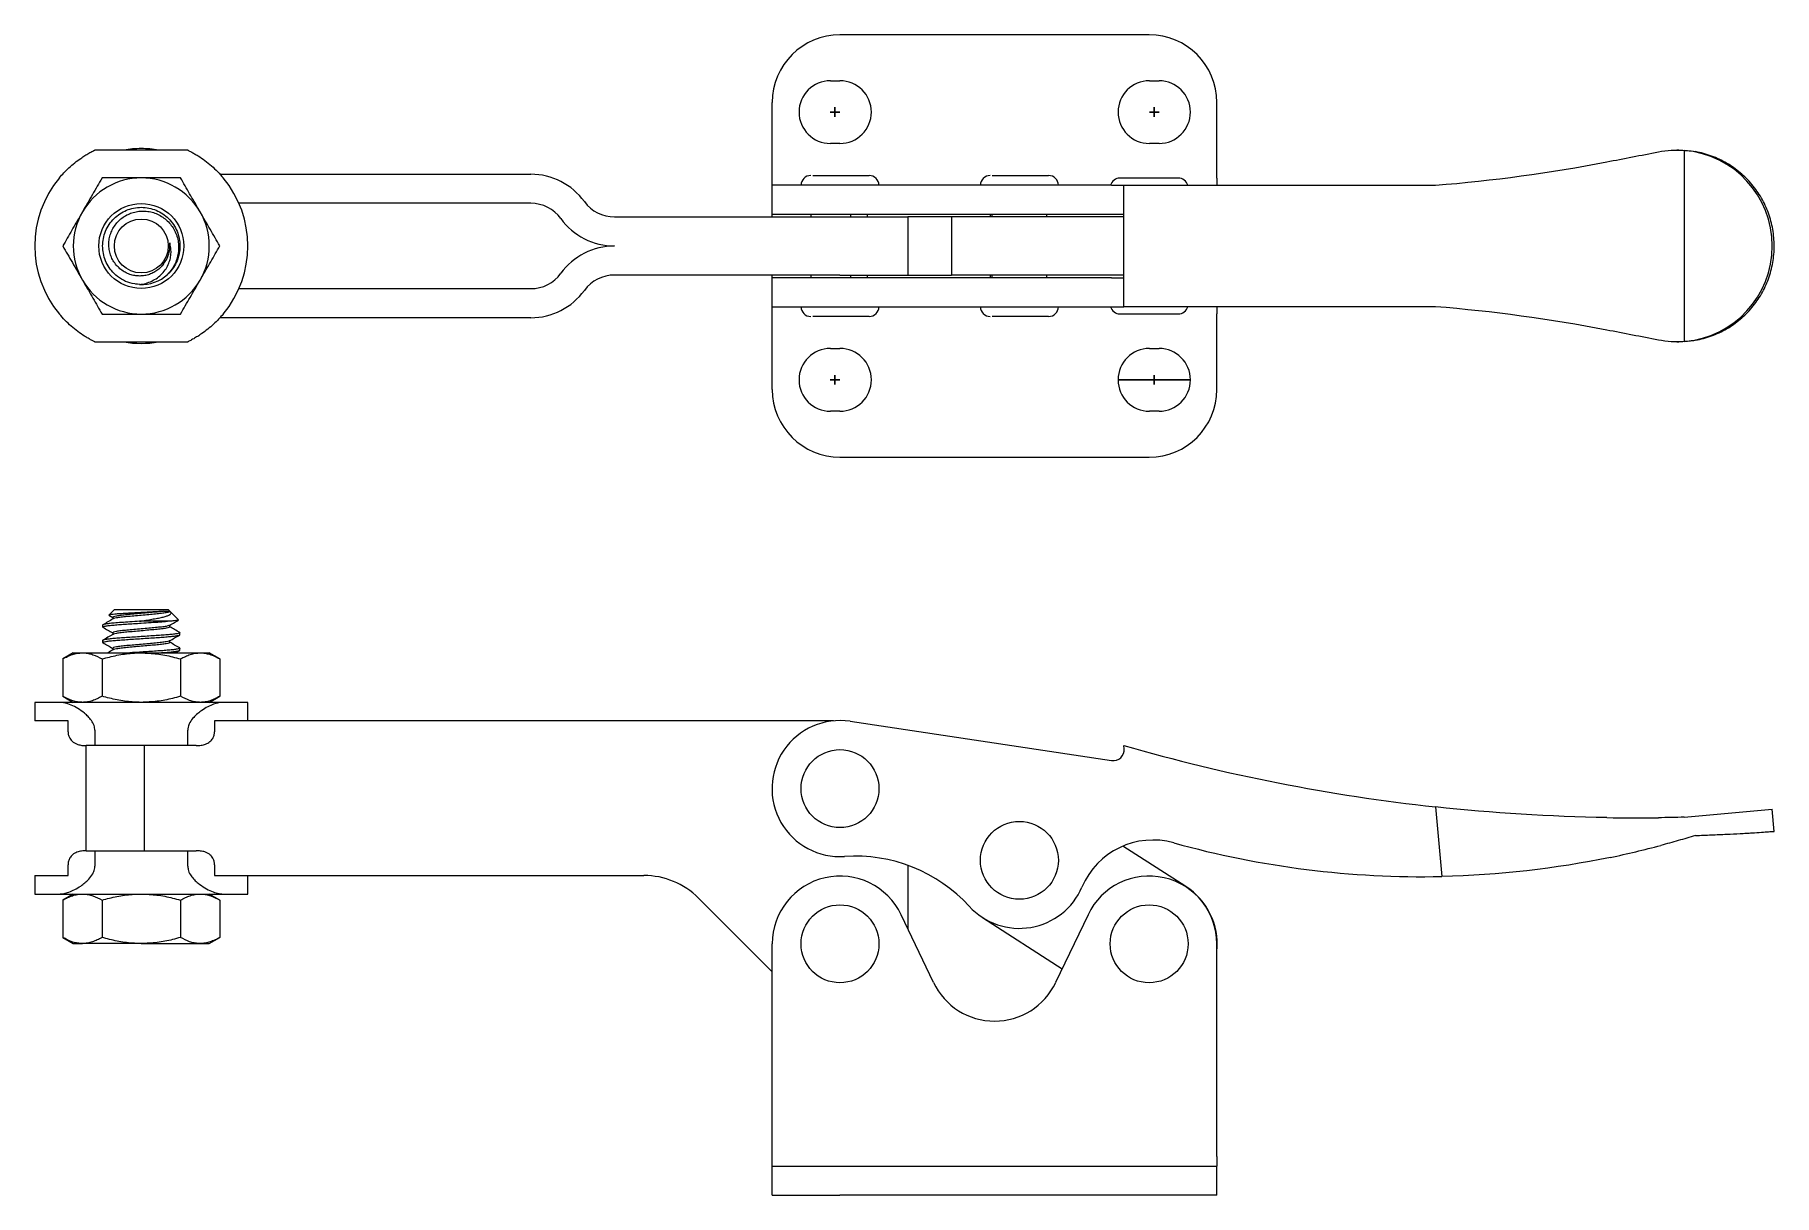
# Model space of a CAD drawing. Header units: inches. Extents: x -1 to 66.5, y -11.9 to 25.2.
# Drawn here: x 57.75 to 63.37, y -4.17 to -0.41 of the extents above; entities that cross this region are included whole.
import ezdxf

# ---------------------------------------------------------------- set-up
doc = ezdxf.new("R2010")
doc.units = ezdxf.units.IN
doc.header["$MEASUREMENT"] = 0
doc.layers.add('Clamp', color=30, linetype='Continuous')
doc.layers.add('Text', color=50, linetype='Continuous')

msp = doc.modelspace()

# ---------------------------------------------------------------- linework, layer by layer
at = {"layer": 'Clamp', "linetype": 'Continuous', "lineweight": 0}
for p, q in [((61.3503, -0.4128), (60.3503, -0.4128)), ((60.3193, -0.5613), (60.3503, -0.5613)), ((61.3513, -0.5613), (61.3823, -0.5613)), ((60.1313, -0.8768), (60.1313, -0.6318)), ((61.5693, -0.8768), (61.5693, -0.6318)), ((58.2405, -0.7858), (57.94, -0.7858)), ((60.3503, -0.7643), (60.3193, -0.7643)), ((61.3823, -0.7643), (61.3513, -0.7643)), ((63.0635, -0.7858), (63.0568, -0.7858)), ((63.0814, -0.7867), (63.0814, -1.4048)), ((58.3445, -0.8638), (59.3503, -0.8638)), ((60.1303, -0.8993), (60.1303, -0.9933)), ((60.3829, -0.8993), (60.1303, -0.8993)), ((60.1313, -0.8993), (60.1313, -0.8768)), ((61.2287, -0.8993), (60.3829, -0.8993)), ((61.2287, -0.8993), (61.2683, -0.8993)), ((61.2683, -1.2923), (61.2683, -0.8993)), ((61.2683, -0.8993), (62.2763, -0.8993)), ((61.5693, -0.8768), (61.5693, -0.8993)), ((59.3503, -0.9578), (58.4059, -0.9578)), ((59.6207, -1.0018), (60.3503, -1.0018)), ((60.1303, -0.9933), (60.3829, -0.9933)), ((60.1313, -1.0018), (60.1313, -0.9933)), ((60.2558, -0.9933), (60.2558, -1.0018)), ((60.3503, -1.0018), (60.5693, -1.0018)), ((60.3829, -0.9933), (61.2287, -0.9933)), ((60.3853, -1.0018), (60.3853, -0.9933)), ((60.438, -0.9933), (60.438, -1.0018)), ((60.5693, -1.0018), (60.5693, -1.1898)), ((60.6526, -1.0018), (60.5693, -1.0018)), ((60.7106, -1.0018), (60.6526, -1.0018)), ((60.7106, -1.0018), (60.7106, -1.1898)), ((61.0496, -1.0018), (60.7106, -1.0018)), ((60.8361, -0.9933), (60.8361, -1.0018)), ((60.8428, -1.0018), (60.8428, -0.9933)), ((61.0183, -0.9933), (61.0183, -1.0018)), ((61.2683, -1.0018), (61.0496, -1.0018)), ((61.2287, -0.9933), (61.2683, -0.9933)), ((57.9719, -1.0573), (57.9715, -1.0569)), ((57.9715, -1.1346), (57.9719, -1.1342)), ((58.0049, -1.1866), (58.0062, -1.1883)), ((58.0869, -1.2204), (58.0783, -1.2196)), ((58.4059, -1.2338), (59.3503, -1.2338)), ((60.3503, -1.1898), (59.6207, -1.1898)), ((60.1303, -1.1983), (60.1303, -1.2923)), ((60.3829, -1.1983), (60.1303, -1.1983)), ((60.1313, -1.1983), (60.1313, -1.1898)), ((60.2558, -1.1898), (60.2558, -1.1983)), ((60.3503, -1.1898), (60.5693, -1.1898)), ((61.2287, -1.1983), (60.3829, -1.1983)), ((60.3853, -1.1983), (60.3853, -1.1898)), ((60.438, -1.1898), (60.438, -1.1983)), ((60.5693, -1.1898), (60.6526, -1.1898)), ((60.6526, -1.1898), (60.7106, -1.1898)), ((61.0496, -1.1898), (60.7106, -1.1898)), ((60.8361, -1.1898), (60.8361, -1.1983)), ((60.8428, -1.1983), (60.8428, -1.1898)), ((61.0183, -1.1898), (61.0183, -1.1983)), ((61.2683, -1.1898), (61.0496, -1.1898)), ((61.2287, -1.1983), (61.2683, -1.1983)), ((60.1303, -1.2923), (60.3829, -1.2923)), ((60.1313, -1.3148), (60.1313, -1.2923)), ((60.3829, -1.2923), (61.2287, -1.2923)), ((61.2287, -1.2923), (61.2683, -1.2923)), ((62.2763, -1.2923), (61.2683, -1.2923)), ((61.5693, -1.2923), (61.5693, -1.3148)), ((59.3503, -1.3278), (58.3447, -1.3278)), ((60.1313, -1.5598), (60.1313, -1.3148)), ((61.5693, -1.5598), (61.5693, -1.3148)), ((57.94, -1.4058), (58.2405, -1.4058)), ((63.0568, -1.4058), (63.0635, -1.4058)), ((60.3193, -1.4273), (60.3503, -1.4273)), ((61.3513, -1.4273), (61.3823, -1.4273)), ((60.3503, -1.6303), (60.3193, -1.6303)), ((61.3823, -1.6303), (61.3513, -1.6303)), ((60.3503, -1.7788), (61.3503, -1.7788)), ((57.9853, -2.2896), (57.9859, -2.2901)), ((58.0031, -2.2717), (57.9854, -2.2895)), ((57.9858, -2.2903), (57.9977, -2.2972)), ((57.9977, -2.2967), (57.9977, -2.3024)), ((58.0031, -2.2717), (58.1774, -2.2717)), ((58.1626, -2.2771), (58.1828, -2.2771)), ((58.1828, -2.2771), (58.1774, -2.2717)), ((58.2109, -2.3053), (58.1846, -2.2789)), ((57.9653, -2.3217), (57.9653, -2.328)), ((57.9977, -2.3467), (57.9977, -2.3524)), ((58.1751, -2.3096), (58.0844, -2.3096)), ((58.1828, -2.328), (58.1828, -2.3222)), ((58.2153, -2.353), (58.2153, -2.3467)), ((57.8703, -2.4117), (57.8362, -2.4314)), ((57.8703, -2.4117), (57.8997, -2.4117)), ((57.8997, -2.4117), (58.0903, -2.4117)), ((57.9653, -2.3717), (57.9653, -2.378)), ((57.9977, -2.3967), (57.9977, -2.4024)), ((58.0903, -2.4117), (58.2808, -2.4117)), ((58.1828, -2.378), (58.1828, -2.3722)), ((58.2008, -2.4117), (58.2146, -2.4037)), ((58.2153, -2.403), (58.2153, -2.3967)), ((58.2808, -2.4117), (58.3103, -2.4117)), ((58.3443, -2.4314), (58.3103, -2.4117)), ((57.8362, -2.4314), (57.8362, -2.5521)), ((57.9632, -2.4314), (57.9632, -2.5521)), ((58.2173, -2.4314), (58.2173, -2.5521)), ((58.3443, -2.4314), (58.3443, -2.5521)), ((57.7458, -2.5717), (57.7458, -2.6317)), ((57.8252, -2.5717), (57.7458, -2.5717)), ((58.3553, -2.5717), (57.8252, -2.5717)), ((57.8362, -2.5521), (57.8703, -2.5717)), ((58.3103, -2.5717), (58.3443, -2.5521)), ((58.4347, -2.5717), (58.3553, -2.5717)), ((58.4347, -2.6317), (58.4347, -2.5717)), ((57.8532, -2.6317), (57.7458, -2.6317)), ((57.8532, -2.6667), (57.8532, -2.6317)), ((58.3449, -2.6317), (58.3273, -2.6317)), ((58.3273, -2.6317), (58.3273, -2.6667)), ((59.3503, -2.6317), (58.3449, -2.6317)), ((59.5235, -2.6317), (59.3503, -2.6317)), ((59.6207, -2.6317), (59.5235, -2.6317)), ((60.3293, -2.6317), (59.6207, -2.6317)), ((60.3829, -2.6331), (61.2287, -2.7599)), ((57.94, -2.6617), (57.94, -2.7117)), ((58.2405, -2.7117), (58.2405, -2.6617)), ((57.9123, -3.0517), (57.9123, -2.7117)), ((57.94, -2.7117), (57.9124, -2.7117)), ((58.2405, -2.7117), (57.94, -2.7117)), ((58.1003, -3.0517), (58.1003, -2.7117)), ((58.2682, -2.7117), (58.2405, -2.7117)), ((61.2692, -2.7217), (61.2683, -2.7114)), ((62.2763, -2.9099), (62.2968, -3.1349)), ((63.0814, -2.9433), (63.3656, -2.9174)), ((63.3721, -2.9889), (63.3656, -2.9174)), ((61.4693, -3.1677), (61.2657, -3.0367)), ((57.9124, -3.0517), (57.94, -3.0517)), ((57.94, -3.0517), (57.94, -3.1017)), ((57.94, -3.0517), (58.2405, -3.0517)), ((58.2405, -3.1017), (58.2405, -3.0517)), ((58.2405, -3.0517), (58.2682, -3.0517)), ((57.7458, -3.1317), (57.7458, -3.1917)), ((57.7458, -3.1317), (57.8532, -3.1317)), ((57.8532, -3.1317), (57.8532, -3.0967)), ((58.3273, -3.0967), (58.3273, -3.1317)), ((58.3273, -3.1317), (58.3449, -3.1317)), ((58.3449, -3.1317), (59.3503, -3.1317)), ((58.4347, -3.1917), (58.4347, -3.1317)), ((59.3503, -3.1317), (59.5235, -3.1317)), ((59.5235, -3.1317), (59.6207, -3.1317)), ((59.6207, -3.1317), (59.716, -3.1317)), ((60.5693, -3.0987), (60.5693, -3.3032)), ((57.7458, -3.1917), (57.8252, -3.1917)), ((57.8252, -3.1917), (58.3553, -3.1917)), ((57.8703, -3.1917), (57.8362, -3.2114)), ((58.3443, -3.2114), (58.3103, -3.1917)), ((58.3553, -3.1917), (58.4347, -3.1917)), ((59.8928, -3.2049), (60.1313, -3.4434)), ((57.8362, -3.2114), (57.8362, -3.3321)), ((57.9632, -3.2114), (57.9632, -3.3321)), ((58.2173, -3.2114), (58.2173, -3.3321)), ((58.3443, -3.2114), (58.3443, -3.3321)), ((60.6526, -3.4779), (60.5479, -3.2585)), ((60.6526, -3.4779), (60.5479, -3.2585)), ((61.1526, -3.2585), (61.0479, -3.4779)), ((61.1526, -3.2585), (61.0479, -3.4779)), ((60.8116, -3.2678), (61.0691, -3.4335)), ((57.8362, -3.3321), (57.8703, -3.3517)), ((57.8703, -3.3517), (57.8997, -3.3517)), ((58.0903, -3.3517), (57.8997, -3.3517)), ((58.0903, -3.3517), (58.2808, -3.3517)), ((58.2808, -3.3517), (58.3103, -3.3517)), ((58.3103, -3.3517), (58.3443, -3.3321)), ((60.1313, -4.0407), (60.1313, -3.3527)), ((60.1313, -4.0407), (60.1313, -3.3527)), ((61.5693, -4.0407), (61.5693, -3.3527)), ((61.5693, -4.0407), (61.5693, -3.3527)), ((60.1313, -4.0717), (60.1313, -4.0407)), ((60.1313, -4.0717), (60.1313, -4.0407)), ((61.5693, -4.0407), (61.5693, -4.0717)), ((61.5693, -4.0407), (61.5693, -4.0717)), ((60.1313, -4.1657), (60.1313, -4.0717)), ((60.1313, -4.0717), (60.3503, -4.0717)), ((60.1313, -4.1657), (60.1313, -4.0717)), ((60.1313, -4.0717), (60.3503, -4.0717)), ((60.3503, -4.0717), (61.3503, -4.0717)), ((60.3503, -4.0717), (61.3503, -4.0717)), ((61.3503, -4.0717), (61.5693, -4.0717)), ((61.3503, -4.0717), (61.5693, -4.0717)), ((61.5693, -4.1657), (61.5693, -4.0717)), ((61.5693, -4.1657), (61.5693, -4.0717)), ((60.1313, -4.1657), (60.3503, -4.1657)), ((60.1313, -4.1657), (60.3503, -4.1657)), ((61.3503, -4.1657), (60.3503, -4.1657)), ((61.3503, -4.1657), (60.3503, -4.1657)), ((61.5693, -4.1657), (61.3503, -4.1657)), ((61.5693, -4.1657), (61.3503, -4.1657))]:
    msp.add_line(p, q, dxfattribs=at)
at = {"layer": 'Clamp', "linetype": 'Continuous', "lineweight": 0, "flags": 128}
msp.add_lwpolyline([(58.0844, -1.2206), (58.0732, -1.2196), (58.0717, -1.2194)], dxfattribs=at)
at = {"layer": 'Clamp', "linetype": 'Continuous', "lineweight": 0}
for centre, radius in [((58.0903, -1.0958), 0.1375), ((58.0903, -1.0958), 0.0871), ((60.3503, -2.8507), 0.126), ((60.9306, -3.0827), 0.126), ((60.3503, -3.3527), 0.126), ((60.3503, -3.3527), 0.126), ((61.3503, -3.3527), 0.126), ((61.3503, -3.3527), 0.126)]:
    msp.add_circle(centre, radius, dxfattribs=at)
for centre, radius, start, end in [((60.3503, -0.6318), 0.219, 90, 180), ((61.3503, -0.6318), 0.219, 0, 90), ((60.3193, -0.6628), 0.1015, 90, 270), ((60.3503, -0.6628), 0.1015, 270, 90), ((61.3513, -0.6628), 0.1015, 90, 270), ((61.3823, -0.6628), 0.1015, 270, 90), ((58.0903, -1.0958), 0.315, 90, 100.2222), ((58.0903, -1.0958), 0.315, 79.7778, 90), ((63.0558, -1.0958), 0.3101, 274.7427, 85.2573), ((58.0903, -1.0958), 0.3445, 140.3104, 219.6896), ((58.0903, -1.0958), 0.22, 90, 150), ((58.0903, -1.0958), 0.22, 30, 90), ((58.0903, -1.0958), 0.3445, 320.3104, 39.6896), ((59.3503, -1.0778), 0.214, 35.9321, 90), ((60.2558, -0.8993), 0.0315, 90, 180), ((60.4448, -0.8993), 0.0315, 0, 90), ((60.8361, -0.8993), 0.0315, 90, 180), ((61.0251, -0.8993), 0.0315, 0, 90), ((61.2558, -0.9078), 0.0315, 90, 164.3432), ((61.4448, -0.9078), 0.0315, 15.6568, 90), ((59.6207, -0.8818), 0.12, 215.9321, 270), ((58.0903, -1.0958), 0.22, 150, 210), ((58.0903, -1.0958), 0.22, 330, 30), ((59.3503, -1.0778), 0.12, 35.9321, 90), ((59.6207, -0.8818), 0.214, 215.9321, 270), ((58.0903, -1.0958), 0.0925, 321.4009, 6.4519), ((59.6207, -1.3098), 0.214, 90, 144.0679), ((58.0903, -1.0958), 0.22, 210, 270), ((58.0903, -1.0958), 0.125, 267.3271, 312.7445), ((58.0903, -1.0958), 0.22, 270, 330), ((59.3503, -1.1138), 0.12, 270, 324.0679), ((59.6207, -1.3098), 0.12, 90, 144.0679), ((59.3503, -1.1138), 0.214, 270, 324.0679), ((60.2558, -1.2923), 0.0315, 180, 270), ((60.4448, -1.2923), 0.0315, 270, 0), ((60.8361, -1.2923), 0.0315, 180, 270), ((61.0251, -1.2923), 0.0315, 270, 0), ((61.2558, -1.2838), 0.0315, 195.6568, 270), ((61.4448, -1.2838), 0.0315, 270, 344.3432), ((58.0903, -1.0958), 0.315, 259.7778, 280.2222), ((60.3193, -1.5288), 0.1015, 90, 270), ((60.3503, -1.5288), 0.1015, 270, 90), ((61.3513, -1.5288), 0.1015, 90, 270), ((61.3823, -1.5288), 0.1015, 270, 90), ((60.3503, -1.5598), 0.219, 180, 270), ((61.3503, -1.5598), 0.219, 270, 0), ((60.3503, -2.8507), 0.22, 81.4756, 273.9295), ((61.2339, -2.7249), 0.0354, 261.4756, 5.2061), ((62.9269, 3.0547), 6, 253.95207, 263.77482), ((62.9269, 3.0547), 6, 269.07812, 270.67307), ((61.363, -3.267), 0.25, 74.475, 156.9179), ((62.2328, -0.1356), 3, 254.475, 271.2218), ((62.2328, -0.1356), 3, 281.7176, 284.9262), ((60.3996, -3.569), 0.5, 42.4826, 93.9295), ((59.716, -3.3817), 0.25, 45, 90), ((60.3503, -3.3527), 0.219, 25.4875, 180), ((60.3503, -3.3527), 0.219, 25.4875, 180), ((61.3503, -3.3527), 0.219, 0, 154.5125), ((61.3503, -3.3527), 0.219, 0, 154.5125), ((60.9306, -3.0827), 0.22, 222.4826, 336.9179), ((61.3503, -3.3527), 0.22, 354.535, 57.2486), ((61.3503, -3.3527), 0.22, 354.535, 9.4709), ((60.8503, -3.3837), 0.219, 205.4875, 334.5125), ((60.8503, -3.3837), 0.219, 205.4875, 334.5125)]:
    msp.add_arc(centre, radius, start, end, dxfattribs=at)
for centre, major_axis, start_param, end_param in [((62.9269, -0.6992), (6, 1.1624), 4.693004, 4.720841), ((62.9269, -1.4923), (6, -1.1624), 1.562344, 1.590181)]:
    msp.add_ellipse(centre, major_axis=major_axis, ratio=0.017009, start_param=start_param, end_param=end_param, dxfattribs=at)
for points, knots in [([(57.8252, -0.8758), (57.8301, -0.8701), (57.84, -0.8585), (57.8568, -0.8421), (57.875, -0.8264), (57.8925, -0.8135), (57.9079, -0.8033), (57.9191, -0.7967), (57.9275, -0.7921), (57.9343, -0.7886), (57.9392, -0.7862), (57.9398, -0.7859), (57.94, -0.7858)], [0, 0, 0, 0, 0.121921, 0.24654, 0.387625, 0.531601, 0.635216, 0.740398, 0.799933, 0.860369, 0.947583, 1, 1, 1, 1]), ([(58.2405, -0.7858), (58.241, -0.786), (58.2422, -0.7866), (58.251, -0.791), (58.262, -0.797), (58.2768, -0.8059), (58.2955, -0.8187), (58.3169, -0.8359), (58.3372, -0.8549), (58.3493, -0.8688), (58.3553, -0.8758)], [0, 0, 0, 0, 0.080226, 0.185456, 0.279715, 0.374206, 0.537738, 0.701359, 0.85078, 1, 1, 1, 1]), ([(62.9974, -0.7915), (63.0113, -0.7888), (63.0252, -0.7871), (63.0532, -0.7855), (63.0673, -0.7856), (63.0814, -0.7867)], [0, 0, 0, 0, 0.5, 0.5, 1, 1, 1, 1]), ([(63.1173, -1.4009), (63.1351, -1.3976), (63.1524, -1.3929), (63.186, -1.3806), (63.2023, -1.373), (63.2336, -1.3548), (63.2483, -1.3445), (63.2688, -1.3272), (63.2754, -1.3211), (63.288, -1.3084), (63.2942, -1.3017), (63.3116, -1.2809), (63.3218, -1.2662), (63.3397, -1.2352), (63.3473, -1.2188), (63.3597, -1.1848), (63.3643, -1.1673), (63.3706, -1.1316), (63.3722, -1.1136), (63.3721, -1.0773), (63.3705, -1.0594), (63.3643, -1.0242), (63.3597, -1.0068), (63.3473, -0.9727), (63.3397, -0.9565), (63.3264, -0.9332), (63.3216, -0.9257), (63.3113, -0.9109), (63.3058, -0.9037), (63.2884, -0.8829), (63.2757, -0.8702), (63.2552, -0.8529), (63.2481, -0.8475), (63.2334, -0.8371), (63.2258, -0.8322), (63.2024, -0.8186), (63.1862, -0.811), (63.1526, -0.7987), (63.1351, -0.7939), (63.1173, -0.7907)], [0, 0, 0, 0, 0.0625, 0.0625, 0.125, 0.125, 0.1875, 0.1875, 0.21875, 0.21875, 0.25, 0.25, 0.3125, 0.3125, 0.375, 0.375, 0.4375, 0.4375, 0.5, 0.5, 0.5625, 0.5625, 0.625, 0.625, 0.6875, 0.6875, 0.71875, 0.71875, 0.75, 0.75, 0.8125, 0.8125, 0.84375, 0.84375, 0.875, 0.875, 0.9375, 0.9375, 1, 1, 1, 1]), ([(57.9632, -0.8758), (57.9581, -0.8846), (57.9478, -0.9024), (57.9321, -0.9297), (57.916, -0.9576), (57.9052, -0.9763), (57.8997, -0.9858)], [0, 0, 0, 0, 0.247269, 0.495363, 0.746874, 1, 1, 1, 1]), ([(58.0903, -0.8758), (58.0805, -0.8758), (58.0542, -0.8758), (58.0115, -0.8758), (57.9794, -0.8758), (57.9632, -0.8758)], [0, 0, 0, 0, 0.227076, 0.611316, 1, 1, 1, 1]), ([(58.2173, -0.8758), (58.2088, -0.8758), (58.1839, -0.8758), (58.1501, -0.8758), (58.1161, -0.8758), (58.0989, -0.8758), (58.0903, -0.8758)], [0, 0, 0, 0, 0.20488, 0.599678, 0.799417, 1, 1, 1, 1]), ([(58.2808, -0.9858), (58.2793, -0.9832), (58.2728, -0.972), (58.2614, -0.9523), (58.2466, -0.9266), (58.2319, -0.901), (58.2221, -0.8842), (58.2173, -0.8758)], [0, 0, 0, 0, 0.070035, 0.299797, 0.530821, 0.76502, 1, 1, 1, 1]), ([(60.2625, -0.8678), (60.2707, -0.8678), (60.2857, -0.8678), (60.3243, -0.8678), (60.3467, -0.8678), (60.3899, -0.8678), (60.4093, -0.8678), (60.4372, -0.8678), (60.4448, -0.8678), (60.4448, -0.8678)], [0, 0, 0, 0, 0.25, 0.25, 0.5, 0.5, 0.75, 0.75, 1, 1, 1, 1]), ([(60.8428, -0.8678), (60.851, -0.8678), (60.866, -0.8678), (60.9046, -0.8678), (60.927, -0.8678), (60.9702, -0.8678), (60.9896, -0.8678), (61.0176, -0.8678), (61.0252, -0.8678), (61.0251, -0.8678)], [0, 0, 0, 0, 0.25, 0.25, 0.5, 0.5, 0.75, 0.75, 1, 1, 1, 1]), ([(61.4448, -0.8763), (61.4448, -0.8763), (61.4024, -0.8763), (61.2981, -0.8763), (61.2558, -0.8763), (61.2558, -0.8763)], [0, 0, 0, 0, 0.5, 0.5, 1, 1, 1, 1]), ([(57.8997, -0.9858), (57.8982, -0.9884), (57.8918, -0.9995), (57.8804, -1.0193), (57.8656, -1.0449), (57.8508, -1.0705), (57.8411, -1.0873), (57.8362, -1.0958)], [0, 0, 0, 0, 0.070035, 0.299797, 0.530821, 0.76502, 1, 1, 1, 1]), ([(58.0844, -1.2206), (58.074, -1.2194), (58.0537, -1.217), (58.0255, -1.204), (58.0028, -1.1866), (57.9857, -1.1658), (57.9739, -1.1437), (57.9668, -1.12), (57.9645, -1.0958), (57.9668, -1.0715), (57.9739, -1.0478), (57.9857, -1.0257), (58.0015, -1.0066), (58.0205, -0.9911), (58.0419, -0.9796), (58.0654, -0.9724), (58.0903, -0.9699), (58.1151, -0.9724), (58.1386, -0.9796), (58.16, -0.9911), (58.179, -1.0066), (58.1948, -1.0257), (58.2066, -1.0478), (58.2137, -1.0715), (58.216, -1.0958), (58.2137, -1.12), (58.2067, -1.1438), (58.1946, -1.1655), (58.1841, -1.1799), (58.177, -1.1855), (58.1764, -1.186)], [0, 0, 0, 0, 0.0456705, 0.0897071, 0.1340027, 0.1704346, 0.2071119, 0.2433015, 0.2783272, 0.3133528, 0.3495425, 0.3862198, 0.4226516, 0.4581338, 0.4928334, 0.5287051, 0.5653002, 0.6018953, 0.6377671, 0.6724667, 0.7079488, 0.7443807, 0.781058, 0.8172476, 0.8522733, 0.8872989, 0.9234886, 0.9601659, 0.9965977, 1, 1, 1, 1]), ([(58.1626, -1.1535), (58.1594, -1.1575), (58.153, -1.1656), (58.1411, -1.1755), (58.1277, -1.1835), (58.1131, -1.1892), (58.0974, -1.1926), (58.0811, -1.1933), (58.0648, -1.1913), (58.0491, -1.1866), (58.0344, -1.1792), (58.021, -1.1696), (58.009, -1.1576), (57.9991, -1.1437), (57.9916, -1.1282), (57.9867, -1.1116), (57.9848, -1.0943), (57.9857, -1.077), (57.9894, -1.0597), (57.996, -1.0431), (58.0054, -1.0276), (58.0172, -1.0138), (58.0313, -1.0022), (58.0472, -0.9931), (58.0645, -0.9866), (58.0827, -0.983), (58.1017, -0.9824), (58.1206, -0.985), (58.1389, -0.9908), (58.1558, -0.9996), (58.1713, -1.0111), (58.1848, -1.0251), (58.1961, -1.0414), (58.2045, -1.0595), (58.2098, -1.0789), (58.2117, -1.0987), (58.2103, -1.1188), (58.2057, -1.1385), (58.1977, -1.1575), (58.1874, -1.1742), (58.1789, -1.1835), (58.1751, -1.1876)], [0, 0, 0, 0, 0.021792, 0.044215, 0.066002, 0.088361, 0.111233, 0.134758, 0.1578, 0.181511, 0.204552, 0.228215, 0.252123, 0.276703, 0.300997, 0.325995, 0.350289, 0.375255, 0.400209, 0.425851, 0.451396, 0.477682, 0.503227, 0.529497, 0.555503, 0.582217, 0.609014, 0.636588, 0.663385, 0.690953, 0.718019, 0.745813, 0.773861, 0.802723, 0.830771, 0.859632, 0.887765, 0.916647, 0.945947, 0.976097, 1, 1, 1, 1]), ([(58.3443, -1.0958), (58.3392, -1.0869), (58.3289, -1.0691), (58.3131, -1.0418), (58.2971, -1.014), (58.2862, -0.9952), (58.2808, -0.9858)], [0, 0, 0, 0, 0.247269, 0.495363, 0.746874, 1, 1, 1, 1]), ([(57.8362, -1.0958), (57.8413, -1.1046), (57.8516, -1.1224), (57.8674, -1.1497), (57.8834, -1.1776), (57.8943, -1.1963), (57.8997, -1.2058)], [0, 0, 0, 0, 0.247269, 0.495363, 0.746874, 1, 1, 1, 1]), ([(58.0844, -1.2206), (58.0912, -1.2195), (58.105, -1.2173), (58.1245, -1.2097), (58.1427, -1.199), (58.1583, -1.1856), (58.1709, -1.1695), (58.1795, -1.1525), (58.1848, -1.1348), (58.1868, -1.1178), (58.1861, -1.1011), (58.1835, -1.0906), (58.1822, -1.0854)], [0, 0, 0, 0, 0.107925, 0.218981, 0.326905, 0.43817, 0.540023, 0.645604, 0.736847, 0.830738, 0.914289, 1, 1, 1, 1]), ([(58.2808, -1.2058), (58.2823, -1.2032), (58.2887, -1.192), (58.3001, -1.1723), (58.3149, -1.1466), (58.3297, -1.121), (58.3394, -1.1042), (58.3443, -1.0958)], [0, 0, 0, 0, 0.070035, 0.299797, 0.530821, 0.76502, 1, 1, 1, 1]), ([(57.8997, -1.2058), (57.9012, -1.2084), (57.9077, -1.2195), (57.9191, -1.2393), (57.9339, -1.2649), (57.9486, -1.2905), (57.9584, -1.3073), (57.9632, -1.3158)], [0, 0, 0, 0, 0.070035, 0.299797, 0.530821, 0.76502, 1, 1, 1, 1]), ([(58.2173, -1.3158), (58.2224, -1.3069), (58.2327, -1.2891), (58.2484, -1.2618), (58.2645, -1.234), (58.2753, -1.2152), (58.2808, -1.2058)], [0, 0, 0, 0, 0.247269, 0.495363, 0.746874, 1, 1, 1, 1]), ([(57.94, -1.4058), (57.9395, -1.4055), (57.9387, -1.4051), (57.934, -1.4028), (57.9277, -1.3996), (57.9185, -1.3945), (57.9039, -1.3857), (57.8851, -1.3729), (57.8638, -1.3558), (57.8434, -1.3367), (57.8313, -1.3228), (57.8252, -1.3158)], [0, 0, 0, 0, 0.0802019, 0.1322421, 0.1857291, 0.2789298, 0.3744088, 0.5356536, 0.7014444, 0.848623, 1, 1, 1, 1]), ([(57.9632, -1.3158), (57.9792, -1.3158), (58.0113, -1.3158), (58.0541, -1.3158), (58.0805, -1.3158), (58.0903, -1.3158)], [0, 0, 0, 0, 0.3845964, 0.7729234, 1, 1, 1, 1]), ([(58.0903, -1.3158), (58.1072, -1.3158), (58.1414, -1.3158), (58.1837, -1.3158), (58.2088, -1.3158), (58.2173, -1.3158)], [0, 0, 0, 0, 0.394523, 0.795077, 1, 1, 1, 1]), ([(58.3553, -1.3158), (58.3504, -1.3215), (58.3404, -1.333), (58.3236, -1.3496), (58.3054, -1.3652), (58.2879, -1.3781), (58.2725, -1.3882), (58.2589, -1.3963), (58.2477, -1.4023), (58.2413, -1.4054), (58.2407, -1.4057), (58.2405, -1.4058)], [0, 0, 0, 0, 0.123246, 0.246594, 0.389151, 0.531727, 0.636222, 0.740584, 0.860336, 0.947571, 1, 1, 1, 1]), ([(60.4448, -1.3238), (60.4448, -1.3238), (60.4372, -1.3238), (60.4093, -1.3238), (60.3899, -1.3238), (60.3467, -1.3238), (60.3243, -1.3238), (60.2857, -1.3238), (60.2707, -1.3238), (60.2625, -1.3238)], [0, 0, 0, 0, 0.25, 0.25, 0.5, 0.5, 0.75, 0.75, 1, 1, 1, 1]), ([(61.0251, -1.3238), (61.0252, -1.3238), (61.0176, -1.3238), (60.9896, -1.3238), (60.9702, -1.3238), (60.927, -1.3238), (60.9046, -1.3238), (60.866, -1.3238), (60.851, -1.3238), (60.8428, -1.3238)], [0, 0, 0, 0, 0.25, 0.25, 0.5, 0.5, 0.75, 0.75, 1, 1, 1, 1]), ([(61.2558, -1.3153), (61.2558, -1.3153), (61.2981, -1.3153), (61.4024, -1.3153), (61.4448, -1.3153), (61.4448, -1.3153)], [0, 0, 0, 0, 0.5, 0.5, 1, 1, 1, 1]), ([(63.0814, -1.4048), (63.0673, -1.4059), (63.0532, -1.4061), (63.0252, -1.4045), (63.0113, -1.4027), (62.9974, -1.4001)], [0, 0, 0, 0, 0.5, 0.5, 1, 1, 1, 1]), ([(57.9986, -2.3019), (57.9932, -2.3051), (57.9823, -2.3114), (57.9714, -2.3178), (57.9659, -2.321)], [0, 0, 0, 0, 0.499622, 1, 1, 1, 1]), ([(58.1626, -2.2771), (58.1594, -2.2774), (58.153, -2.278), (58.1411, -2.2788), (58.1277, -2.2795), (58.1131, -2.2804), (58.0974, -2.2812), (58.0811, -2.2821), (58.0648, -2.283), (58.0491, -2.2838), (58.0344, -2.2846), (58.021, -2.2854), (58.009, -2.2862), (57.9991, -2.2871), (57.9916, -2.288), (57.9867, -2.2888), (57.9858, -2.2893), (57.9854, -2.2895)], [0, 0, 0, 0, 0.062545, 0.126904, 0.189436, 0.253607, 0.319253, 0.386774, 0.452909, 0.520963, 0.587094, 0.655008, 0.72363, 0.794176, 0.863903, 0.935651, 1, 1, 1, 1]), ([(58.1626, -2.2771), (58.1602, -2.2774), (58.1527, -2.2785), (58.137, -2.28), (58.1146, -2.282), (58.0903, -2.2842), (58.0659, -2.2864), (58.0435, -2.2884), (58.0242, -2.2903), (58.0093, -2.2925), (57.9995, -2.2947), (57.9983, -2.2961), (57.9977, -2.2967)], [0, 0, 0, 0, 0.047228, 0.151433, 0.255638, 0.363575, 0.471512, 0.575716, 0.679921, 0.787858, 0.895795, 1, 1, 1, 1]), ([(58.1822, -2.2771), (58.1825, -2.2774), (58.1834, -2.2783), (58.1806, -2.2799), (58.1713, -2.2821), (58.1563, -2.2843), (58.137, -2.2863), (58.1146, -2.2882), (58.0903, -2.2905), (58.0659, -2.2927), (58.0435, -2.2946), (58.0241, -2.2966), (58.0094, -2.2988), (58.0008, -2.3006), (57.9997, -2.3016), (57.9994, -2.3019)], [0, 0, 0, 0, 0.036187, 0.118686, 0.20414, 0.289594, 0.372093, 0.454592, 0.540045, 0.625499, 0.707998, 0.790497, 0.875951, 0.961405, 1, 1, 1, 1]), ([(58.0844, -2.3096), (58.0912, -2.3085), (58.105, -2.3063), (58.1245, -2.303), (58.1427, -2.2997), (58.1583, -2.2967), (58.1709, -2.2933), (58.1795, -2.2898), (58.1848, -2.2864), (58.1868, -2.2832), (58.1861, -2.2801), (58.1835, -2.2781), (58.1822, -2.2771)], [0, 0, 0, 0, 0.107925, 0.218981, 0.326905, 0.43817, 0.540023, 0.645604, 0.736847, 0.830738, 0.914289, 1, 1, 1, 1]), ([(58.2104, -2.3059), (58.2103, -2.306), (58.2099, -2.3064), (58.2056, -2.3071), (58.1978, -2.308), (58.1874, -2.3088), (58.1789, -2.3094), (58.1751, -2.3096)], [0, 0, 0, 0, 0.108472, 0.337894, 0.570637, 0.810131, 1, 1, 1, 1]), ([(58.1818, -2.3228), (58.1873, -2.3196), (58.1968, -2.314), (58.2064, -2.3085), (58.2105, -2.3061)], [0, 0, 0, 0, 0.5695274, 1, 1, 1, 1]), ([(57.9665, -2.3288), (57.966, -2.3285), (57.9644, -2.3277), (57.967, -2.3265), (57.9739, -2.3249), (57.9857, -2.3232), (58.0015, -2.3216), (58.0205, -2.3201), (58.0419, -2.3187), (58.0654, -2.3171), (58.0925, -2.3153), (58.1217, -2.3133), (58.1511, -2.3115), (58.1671, -2.3102), (58.1751, -2.3096)], [0, 0, 0, 0, 0.043625, 0.122791, 0.204589, 0.287488, 0.369833, 0.450032, 0.528461, 0.60954, 0.692254, 0.797339, 0.89911, 1, 1, 1, 1]), ([(57.9665, -2.3788), (57.966, -2.3785), (57.9644, -2.3777), (57.967, -2.3765), (57.9739, -2.3749), (57.9857, -2.3732), (58.0015, -2.3716), (58.0205, -2.3701), (58.0419, -2.3687), (58.0654, -2.3671), (58.0903, -2.3655), (58.1151, -2.3638), (58.1386, -2.3622), (58.16, -2.3608), (58.179, -2.3593), (58.1948, -2.3577), (58.2065, -2.356), (58.2139, -2.3544), (58.2148, -2.3534), (58.2153, -2.353)], [0, 0, 0, 0, 0.032497, 0.09154, 0.152545, 0.214372, 0.275785, 0.335598, 0.394091, 0.45456, 0.516249, 0.577937, 0.638406, 0.696899, 0.756712, 0.818125, 0.879952, 0.940957, 1, 1, 1, 1]), ([(58.0844, -2.3096), (58.074, -2.3103), (58.0537, -2.3117), (58.0255, -2.3135), (58.0028, -2.3152), (57.9857, -2.317), (57.974, -2.3186), (57.9666, -2.3203), (57.9657, -2.3212), (57.9653, -2.3217)], [0, 0, 0, 0, 0.164089, 0.322308, 0.481458, 0.612353, 0.744131, 0.874157, 1, 1, 1, 1]), ([(58.214, -2.3459), (58.2145, -2.3462), (58.2161, -2.3469), (58.2136, -2.3481), (58.2066, -2.3498), (58.1948, -2.3514), (58.179, -2.3531), (58.16, -2.3546), (58.1386, -2.356), (58.1151, -2.3575), (58.0903, -2.3592), (58.0654, -2.3609), (58.0419, -2.3624), (58.0205, -2.3638), (58.0016, -2.3653), (57.9857, -2.367), (57.974, -2.3686), (57.9666, -2.3703), (57.9657, -2.3712), (57.9653, -2.3717)], [0, 0, 0, 0, 0.032829, 0.0918516, 0.1528357, 0.2146416, 0.2760338, 0.3358256, 0.3942988, 0.4547472, 0.5164145, 0.5780818, 0.6385302, 0.6970034, 0.7567952, 0.8181874, 0.8799933, 0.9409774, 1, 1, 1, 1]), ([(57.9659, -2.3287), (57.9714, -2.3319), (57.982, -2.3381), (57.9926, -2.3442), (57.9977, -2.3472)], [0, 0, 0, 0, 0.515496, 1, 1, 1, 1]), ([(57.9987, -2.3519), (57.9932, -2.3551), (57.9823, -2.3614), (57.9714, -2.3677), (57.966, -2.3709)], [0, 0, 0, 0, 0.499574, 1, 1, 1, 1]), ([(58.1811, -2.3228), (58.1807, -2.3231), (58.1796, -2.3241), (58.1711, -2.3259), (58.1564, -2.3281), (58.137, -2.33), (58.1146, -2.332), (58.0903, -2.3342), (58.0659, -2.3364), (58.0435, -2.3384), (58.0242, -2.3403), (58.0093, -2.3425), (57.9995, -2.3447), (57.9983, -2.3461), (57.9977, -2.3467)], [0, 0, 0, 0, 0.037934, 0.126791, 0.215648, 0.301433, 0.387217, 0.476074, 0.564932, 0.650716, 0.736501, 0.825358, 0.914215, 1, 1, 1, 1]), ([(58.1828, -2.328), (58.1822, -2.3286), (58.181, -2.3299), (58.1713, -2.3321), (58.1564, -2.3343), (58.137, -2.3363), (58.1146, -2.3382), (58.0903, -2.3405), (58.0659, -2.3427), (58.0435, -2.3446), (58.0241, -2.3466), (58.0094, -2.3488), (58.0009, -2.3506), (57.9998, -2.3516), (57.9994, -2.3519)], [0, 0, 0, 0, 0.085787, 0.174646, 0.263506, 0.349292, 0.435079, 0.523938, 0.612798, 0.698584, 0.784371, 0.873231, 0.96209, 1, 1, 1, 1]), ([(58.1818, -2.3728), (58.1873, -2.3696), (58.1982, -2.3632), (58.2091, -2.3569), (58.2146, -2.3537)], [0, 0, 0, 0, 0.499562, 1, 1, 1, 1]), ([(58.2146, -2.3459), (58.2091, -2.3427), (58.1985, -2.3366), (58.1879, -2.3304), (58.1828, -2.3274)], [0, 0, 0, 0, 0.515638, 1, 1, 1, 1]), ([(57.8362, -2.4314), (57.8414, -2.4285), (57.8516, -2.4229), (57.8674, -2.4167), (57.8835, -2.4125), (57.8943, -2.412), (57.8997, -2.4117)], [0, 0, 0, 0, 0.247711, 0.495365, 0.747705, 1, 1, 1, 1]), ([(57.8997, -2.4117), (57.9012, -2.4117), (57.9077, -2.4118), (57.9191, -2.4133), (57.9389, -2.4186), (57.9535, -2.4262), (57.9632, -2.4314)], [0, 0, 0, 0, 0.0700479, 0.3004641, 0.5309163, 1, 1, 1, 1]), ([(57.9632, -2.4314), (57.9792, -2.4271), (58.0113, -2.4186), (58.0541, -2.4126), (58.0805, -2.4119), (58.0903, -2.4117)], [0, 0, 0, 0, 0.384596, 0.772923, 1, 1, 1, 1]), ([(57.9659, -2.3787), (57.9714, -2.3819), (57.982, -2.3881), (57.9926, -2.3942), (57.9977, -2.3972)], [0, 0, 0, 0, 0.515481, 1, 1, 1, 1]), ([(57.9987, -2.4019), (57.9932, -2.4051), (57.9876, -2.4083), (57.982, -2.4116), (57.9818, -2.4117)], [0, 0, 0, 0, 0.969638, 1, 1, 1, 1]), ([(58.1811, -2.3728), (58.1807, -2.3731), (58.1796, -2.3741), (58.1711, -2.3759), (58.1564, -2.3781), (58.137, -2.38), (58.1146, -2.382), (58.0903, -2.3842), (58.0659, -2.3864), (58.0435, -2.3884), (58.0242, -2.3903), (58.0093, -2.3925), (57.9995, -2.3947), (57.9983, -2.3961), (57.9977, -2.3967)], [0, 0, 0, 0, 0.037849, 0.126714, 0.215579, 0.301371, 0.387163, 0.476028, 0.564894, 0.650686, 0.736478, 0.825343, 0.914208, 1, 1, 1, 1]), ([(58.1828, -2.378), (58.1822, -2.3786), (58.181, -2.3799), (58.1713, -2.3821), (58.1564, -2.3843), (58.137, -2.3863), (58.1146, -2.3882), (58.0903, -2.3905), (58.0659, -2.3927), (58.0435, -2.3946), (58.0241, -2.3966), (58.0094, -2.3988), (58.0009, -2.4006), (57.9997, -2.4016), (57.9994, -2.4019)], [0, 0, 0, 0, 0.085744, 0.17456, 0.263376, 0.349121, 0.434865, 0.523681, 0.612497, 0.698241, 0.783986, 0.872802, 0.961618, 1, 1, 1, 1]), ([(58.214, -2.3959), (58.2145, -2.3962), (58.2161, -2.3969), (58.2136, -2.3981), (58.2066, -2.3998), (58.1948, -2.4014), (58.179, -2.4031), (58.16, -2.4046), (58.1386, -2.406), (58.1151, -2.4075), (58.0903, -2.4092), (58.069, -2.4106), (58.0569, -2.4114), (58.0528, -2.4117)], [0, 0, 0, 0, 0.053159, 0.149871, 0.249797, 0.351069, 0.451663, 0.549635, 0.645446, 0.744494, 0.845539, 0.946584, 1, 1, 1, 1]), ([(58.0903, -2.4117), (58.1072, -2.4124), (58.1414, -2.4137), (58.1837, -2.4221), (58.2088, -2.429), (58.2173, -2.4314)], [0, 0, 0, 0, 0.394523, 0.795077, 1, 1, 1, 1]), ([(58.1464, -2.4117), (58.1508, -2.4114), (58.1625, -2.4106), (58.1789, -2.4093), (58.1948, -2.4077), (58.2065, -2.406), (58.2139, -2.4044), (58.2148, -2.4034), (58.2153, -2.403)], [0, 0, 0, 0, 0.1074251, 0.2835613, 0.464412, 0.6464812, 0.8261297, 1, 1, 1, 1]), ([(58.2146, -2.3959), (58.2091, -2.3928), (58.1985, -2.3866), (58.1879, -2.3804), (58.1828, -2.3774)], [0, 0, 0, 0, 0.5149846, 1, 1, 1, 1]), ([(58.2173, -2.4314), (58.2224, -2.4285), (58.2327, -2.4229), (58.2485, -2.4167), (58.2645, -2.4125), (58.2754, -2.412), (58.2808, -2.4117)], [0, 0, 0, 0, 0.247711, 0.495365, 0.747705, 1, 1, 1, 1]), ([(58.2808, -2.4117), (58.2823, -2.4117), (58.2887, -2.4118), (58.3001, -2.4133), (58.32, -2.4186), (58.3345, -2.4262), (58.3443, -2.4314)], [0, 0, 0, 0, 0.070048, 0.300464, 0.530916, 1, 1, 1, 1]), ([(57.94, -2.6617), (57.9395, -2.6567), (57.9383, -2.6453), (57.9295, -2.6304), (57.9185, -2.6174), (57.9037, -2.6041), (57.885, -2.591), (57.8636, -2.5803), (57.8433, -2.5732), (57.8312, -2.5722), (57.8252, -2.5717)], [0, 0, 0, 0, 0.080226, 0.185456, 0.279715, 0.374206, 0.537738, 0.701359, 0.85078, 1, 1, 1, 1]), ([(57.8997, -2.5717), (57.8982, -2.5717), (57.8918, -2.5716), (57.8804, -2.5701), (57.8605, -2.5648), (57.846, -2.5572), (57.8362, -2.5521)], [0, 0, 0, 0, 0.070048, 0.300464, 0.530916, 1, 1, 1, 1]), ([(57.9632, -2.5521), (57.9581, -2.5549), (57.9478, -2.5605), (57.9321, -2.5667), (57.916, -2.5709), (57.9052, -2.5714), (57.8997, -2.5717)], [0, 0, 0, 0, 0.247711, 0.495365, 0.747705, 1, 1, 1, 1]), ([(58.0903, -2.5717), (58.0805, -2.5715), (58.0542, -2.5708), (58.0115, -2.5648), (57.9794, -2.5563), (57.9632, -2.5521)], [0, 0, 0, 0, 0.227076, 0.611316, 1, 1, 1, 1]), ([(58.2173, -2.5521), (58.2088, -2.5544), (58.1839, -2.5612), (58.1416, -2.5696), (58.1075, -2.571), (58.0903, -2.5717)], [0, 0, 0, 0, 0.204924, 0.599807, 1, 1, 1, 1]), ([(58.2808, -2.5717), (58.2793, -2.5717), (58.2728, -2.5716), (58.2614, -2.5701), (58.2416, -2.5648), (58.227, -2.5572), (58.2173, -2.5521)], [0, 0, 0, 0, 0.070048, 0.300464, 0.530916, 1, 1, 1, 1]), ([(58.3553, -2.5717), (58.3504, -2.572), (58.3404, -2.5727), (58.3236, -2.5777), (58.3054, -2.5857), (58.2879, -2.5962), (58.2725, -2.6077), (58.2589, -2.6205), (58.2477, -2.635), (58.2413, -2.6498), (58.2407, -2.6585), (58.2405, -2.6617)], [0, 0, 0, 0, 0.123246, 0.246594, 0.389151, 0.531727, 0.636222, 0.740584, 0.860336, 0.947571, 1, 1, 1, 1]), ([(58.3443, -2.5521), (58.3392, -2.5549), (58.3289, -2.5605), (58.3131, -2.5667), (58.2971, -2.5709), (58.2862, -2.5714), (58.2808, -2.5717)], [0, 0, 0, 0, 0.2477112, 0.4953655, 0.7477053, 1, 1, 1, 1]), ([(57.8532, -2.6667), (57.8536, -2.6706), (57.8542, -2.6783), (57.8594, -2.6897), (57.8669, -2.6983), (57.8761, -2.7043), (57.8862, -2.7085), (57.8983, -2.7112), (57.9077, -2.7116), (57.9124, -2.7117)], [0, 0, 0, 0, 0.121008, 0.241504, 0.408122, 0.530914, 0.653941, 0.82684, 1, 1, 1, 1]), ([(58.2682, -2.7117), (58.2734, -2.7115), (58.2838, -2.7111), (58.2988, -2.7073), (58.3119, -2.7002), (58.3211, -2.6898), (58.3263, -2.6783), (58.327, -2.6705), (58.3273, -2.6667)], [0, 0, 0, 0, 0.192183, 0.383938, 0.589627, 0.75572, 0.881839, 1, 1, 1, 1]), ([(63.0814, -2.9433), (63.0673, -2.9436), (63.0532, -2.9439), (63.0252, -2.9445), (63.0113, -2.9447), (62.9974, -2.9448)], [0, 0, 0, 0, 0.5, 0.5, 1, 1, 1, 1]), ([(63.1173, -3.0023), (63.0989, -3.0079), (63.0803, -3.0135), (63.0428, -3.0243), (63.0241, -3.0294), (63.0056, -3.0344)], [0, 0, 0, 0, 0.5, 0.5, 1, 1, 1, 1]), ([(63.1173, -3.0023), (63.1351, -3.0017), (63.1524, -3.0011), (63.1859, -2.9997), (63.2022, -2.999), (63.2335, -2.9975), (63.2482, -2.9968), (63.2687, -2.9956), (63.2753, -2.9952), (63.2879, -2.9945), (63.2941, -2.9941), (63.3115, -2.9931), (63.3217, -2.9924), (63.3396, -2.9912), (63.3472, -2.9907), (63.3596, -2.9898), (63.3643, -2.9895), (63.3706, -2.989), (63.3721, -2.9889), (63.3721, -2.9889)], [0, 0, 0, 0, 0.125, 0.125, 0.25, 0.25, 0.375, 0.375, 0.4375, 0.4375, 0.5, 0.5, 0.625, 0.625, 0.75, 0.75, 0.875, 0.875, 1, 1, 1, 1]), ([(57.9124, -3.0517), (57.9071, -3.0519), (57.8967, -3.0523), (57.8817, -3.0561), (57.8686, -3.0632), (57.8594, -3.0736), (57.8542, -3.0851), (57.8535, -3.0929), (57.8532, -3.0967)], [0, 0, 0, 0, 0.192183, 0.383938, 0.589627, 0.75572, 0.881839, 1, 1, 1, 1]), ([(58.3273, -3.0967), (58.3269, -3.0928), (58.3263, -3.0851), (58.3211, -3.0737), (58.3136, -3.0651), (58.3044, -3.0591), (58.2943, -3.0549), (58.2822, -3.0522), (58.2729, -3.0519), (58.2682, -3.0517)], [0, 0, 0, 0, 0.121008, 0.241504, 0.408122, 0.530914, 0.653941, 0.82684, 1, 1, 1, 1]), ([(57.8252, -3.1917), (57.8301, -3.1914), (57.8401, -3.1907), (57.8569, -3.1857), (57.8751, -3.1777), (57.8926, -3.1672), (57.908, -3.1557), (57.9216, -3.143), (57.9329, -3.1284), (57.9392, -3.1136), (57.9398, -3.1049), (57.94, -3.1017)], [0, 0, 0, 0, 0.1232457, 0.2465943, 0.3891513, 0.5317266, 0.6362221, 0.7405836, 0.8603362, 0.9475708, 1, 1, 1, 1]), ([(58.2405, -3.1017), (58.241, -3.1067), (58.2422, -3.1181), (58.251, -3.133), (58.262, -3.146), (58.2768, -3.1593), (58.2955, -3.1724), (58.3169, -3.1831), (58.3372, -3.1903), (58.3493, -3.1912), (58.3553, -3.1917)], [0, 0, 0, 0, 0.080226, 0.185456, 0.279715, 0.374206, 0.537738, 0.701359, 0.85078, 1, 1, 1, 1]), ([(57.8362, -3.2114), (57.8414, -3.2085), (57.8516, -3.2029), (57.8674, -3.1967), (57.8835, -3.1925), (57.8943, -3.192), (57.8997, -3.1917)], [0, 0, 0, 0, 0.247711, 0.495365, 0.747705, 1, 1, 1, 1]), ([(57.8997, -3.1917), (57.9012, -3.1917), (57.9077, -3.1918), (57.9191, -3.1933), (57.9389, -3.1986), (57.9535, -3.2062), (57.9632, -3.2114)], [0, 0, 0, 0, 0.0700479, 0.3004641, 0.5309163, 1, 1, 1, 1]), ([(57.9632, -3.2114), (57.9792, -3.2071), (58.0113, -3.1986), (58.0541, -3.1926), (58.0805, -3.1919), (58.0903, -3.1917)], [0, 0, 0, 0, 0.384596, 0.772923, 1, 1, 1, 1]), ([(58.0903, -3.1917), (58.1072, -3.1924), (58.1414, -3.1937), (58.1837, -3.2021), (58.2088, -3.209), (58.2173, -3.2114)], [0, 0, 0, 0, 0.394523, 0.795077, 1, 1, 1, 1]), ([(58.2173, -3.2114), (58.2224, -3.2085), (58.2327, -3.2029), (58.2485, -3.1967), (58.2645, -3.1925), (58.2754, -3.192), (58.2808, -3.1917)], [0, 0, 0, 0, 0.247711, 0.495365, 0.747705, 1, 1, 1, 1]), ([(58.2808, -3.1917), (58.2823, -3.1917), (58.2887, -3.1918), (58.3001, -3.1933), (58.32, -3.1986), (58.3345, -3.2062), (58.3443, -3.2114)], [0, 0, 0, 0, 0.070048, 0.300464, 0.530916, 1, 1, 1, 1]), ([(57.8997, -3.3517), (57.8982, -3.3517), (57.8918, -3.3516), (57.8804, -3.3501), (57.8605, -3.3448), (57.846, -3.3372), (57.8362, -3.3321)], [0, 0, 0, 0, 0.070048, 0.300464, 0.530916, 1, 1, 1, 1]), ([(57.9632, -3.3321), (57.9581, -3.3349), (57.9478, -3.3405), (57.9321, -3.3467), (57.916, -3.3509), (57.9052, -3.3514), (57.8997, -3.3517)], [0, 0, 0, 0, 0.247711, 0.495365, 0.747705, 1, 1, 1, 1]), ([(58.0903, -3.3517), (58.0805, -3.3515), (58.0542, -3.3508), (58.0115, -3.3448), (57.9794, -3.3363), (57.9632, -3.3321)], [0, 0, 0, 0, 0.227076, 0.611316, 1, 1, 1, 1]), ([(58.2173, -3.3321), (58.2088, -3.3344), (58.1839, -3.3412), (58.1416, -3.3496), (58.1075, -3.351), (58.0903, -3.3517)], [0, 0, 0, 0, 0.204924, 0.599807, 1, 1, 1, 1]), ([(58.2808, -3.3517), (58.2793, -3.3517), (58.2728, -3.3516), (58.2614, -3.3501), (58.2416, -3.3448), (58.227, -3.3372), (58.2173, -3.3321)], [0, 0, 0, 0, 0.070048, 0.300464, 0.530916, 1, 1, 1, 1]), ([(58.3443, -3.3321), (58.3392, -3.3349), (58.3289, -3.3405), (58.3131, -3.3467), (58.2971, -3.3509), (58.2862, -3.3514), (58.2808, -3.3517)], [0, 0, 0, 0, 0.247711, 0.495365, 0.747705, 1, 1, 1, 1])]:
    msp.add_open_spline(points, degree=3, knots=knots, dxfattribs=at)
for points in [[(63.0635, -0.7858), (63.0816, -0.7858), (63.0995, -0.7874), (63.1173, -0.7907)], [(62.2763, -0.8993), (62.4619, -0.8844), (62.6466, -0.8594), (62.8304, -0.8238)], [(62.8304, -1.3677), (62.6466, -1.3322), (62.4619, -1.3072), (62.2763, -1.2923)], [(63.1173, -1.4009), (63.0995, -1.4041), (63.0816, -1.4058), (63.0635, -1.4058)], [(62.8304, -2.9445), (62.6466, -2.9415), (62.4619, -2.9301), (62.2763, -2.9099)], [(62.8421, -3.0731), (62.6636, -3.1101), (62.4819, -3.131), (62.2968, -3.1349)]]:
    msp.add_open_spline(points, degree=3, dxfattribs=at)
at = {"layer": 'Text'}
for p, q in [((60.3185, -0.6628), (60.3495, -0.6628)), ((60.334, -0.6783), (60.334, -0.6473)), ((61.3513, -0.6628), (61.3823, -0.6628)), ((61.3668, -0.6783), (61.3668, -0.6473)), ((60.334, -1.5443), (60.334, -1.5133)), ((61.3668, -1.5443), (61.3668, -1.5133)), ((60.3185, -1.5288), (60.3495, -1.5288)), ((61.3668, -1.5288), (61.2498, -1.5288)), ((61.3513, -1.5288), (61.3823, -1.5288)), ((61.3668, -1.5288), (61.4838, -1.5288))]:
    msp.add_line(p, q, dxfattribs=at)

doc.saveas('drawing.dxf')
